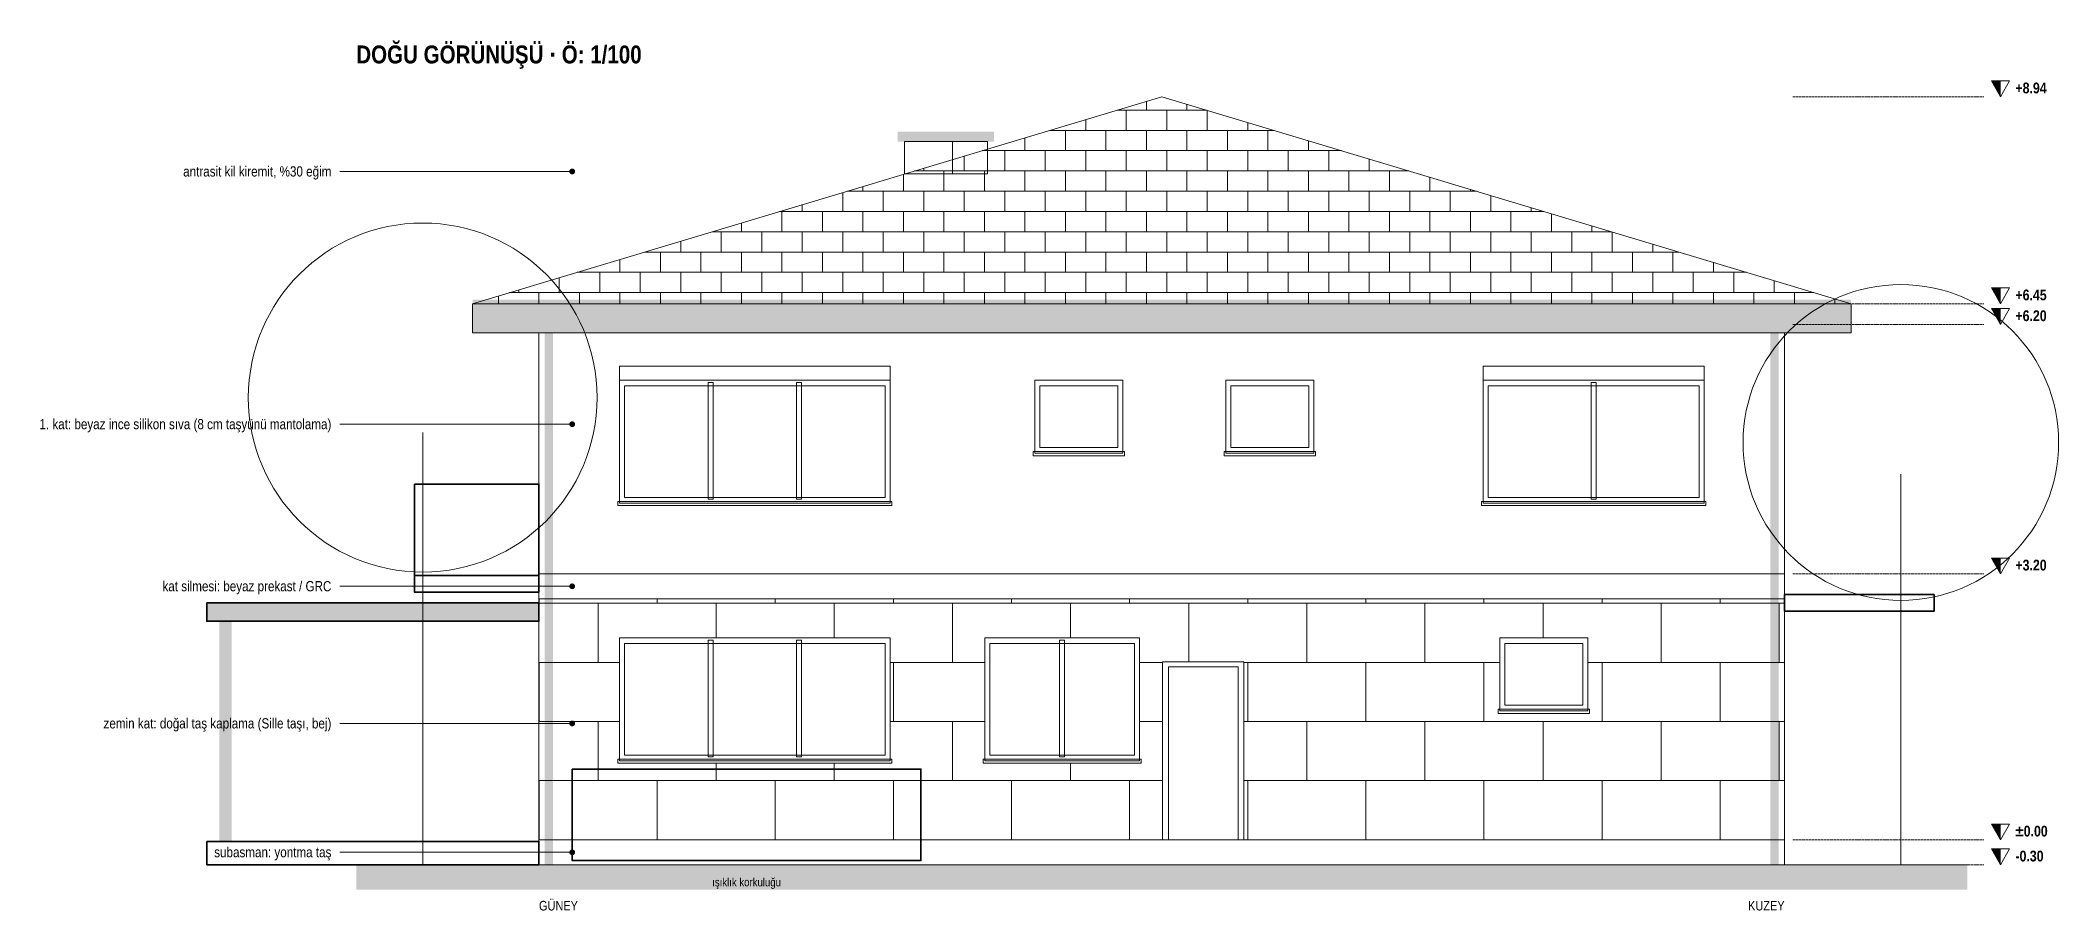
# Model space of a CAD drawing. Header units: centimetres. Extents: x -600 to 6449, y -85 to 962.
# Drawn here: x -600 to 1830, y -85 to 962 of the extents above; entities that cross this region are included whole.
import ezdxf
from ezdxf.enums import TextEntityAlignment as Align

# ---------------------------------------------------------------- set-up
doc = ezdxf.new("R2010")
doc.units = ezdxf.units.CM
doc.header["$LTSCALE"] = 0.25
doc.linetypes.add('ACAD_ISO02W100', pattern=[15, 12, -3])
for name, color, linetype, lineweight in [('M-BITK-AGAC-1', 70, 'Continuous', 9), ('M-CKAP-KIREMIT-1', 66, 'Continuous', 9), ('M-CKAP-KIREMIT-1-T', 8, 'Continuous', 5), ('M-CVRE-ZEMIN', 45, 'Continuous', 18), ('M-CVRE-ZEMIN-T', 8, 'Continuous', 5), ('M-DUVK-DOGALTAS-1', 139, 'Continuous', 5), ('M-DUVK-DOGALTAS-1-T', 8, 'Continuous', 5), ('M-DUVK-PREKAST-1', 127, 'Continuous', 5), ('M-GOST-KESITKOT', 46, 'Continuous', 9), ('M-GOST-YAZI', 2, 'Continuous', 9), ('M-KPKN-AHSAP-1', 93, 'Continuous', 9), ('M-PNKS-ALUMINYUM-1', 171, 'Continuous', 9), ('M-SIVA-1', 52, 'Continuous', 5), ('M-TASI-BETONARME-1', 5, 'Continuous', 35), ('M-TASI-BETONARME-1-T', 250, 'Continuous', 5), ('M-YIBO-SAC-1', 12, 'Continuous', 9)]:
    doc.layers.add(name, color=color, linetype=linetype, lineweight=lineweight)
doc.styles.add('YAZI', font='arialn.ttf')
doc.styles.add('YAZI-KALIN', font='arialnb.ttf')

msp = doc.modelspace()

# ---------------------------------------------------------------- texts
at = {"layer": 'M-GOST-KESITKOT', "style": 'YAZI-KALIN'}
for s, p in [('+8.94', (1778, 898)), ('+6.45', (1778, 649)), ('+6.20', (1778, 624)), ('+3.20', (1778, 324)), ('%%p0.00', (1778, 4)), ('-0.30', (1778, -26))]:
    msp.add_text(s, height=12.96, dxfattribs=at).set_placement(p)
at = {"layer": 'M-GOST-YAZI'}
for s, height, style, p in [('DOĞU GÖRÜNÜŞÜ · Ö: 1/100', 21.6, 'YAZI-KALIN', (-220, 934)), ('GÜNEY', 11.52, 'YAZI', (0, -85))]:
    msp.add_text(s, height=height, dxfattribs=dict(at, style=style)).set_placement(p)
at = {"layer": 'M-GOST-YAZI', "style": 'YAZI'}
for s, height, p in [('antrasit kil kiremit, %30 eğim', 12.24, (-250, 798)), ('1. kat: beyaz ince silikon sıva (8 cm taşyünü mantolama)', 12.24, (-250, 494)), ('kat silmesi: beyaz prekast / GRC', 12.24, (-250, 299)), ('zemin kat: doğal taş kaplama (Sille taşı, bej)', 12.24, (-250, 134)), ('subasman: yontma taş', 12.24, (-250, -21)), ('KUZEY', 11.52, (1500, -85))]:
    msp.add_text(s, height=height, dxfattribs=at).set_placement(p, align=Align.RIGHT)
msp.add_text('ışıklık korkuluğu', height=10.08, dxfattribs=at).set_placement((250, -56), align=Align.CENTER)

# ---------------------------------------------------------------- hatches: boundary and pattern name
at = {"layer": 'M-CKAP-KIREMIT-1-T'}
h = msp.add_hatch(dxfattribs=at)
h.set_pattern_fill('AR-B816', scale=0.12)
h.paths.add_polyline_path([(1580, 645), (750, 894), (-80, 645)])
h = msp.add_hatch(color=256, dxfattribs=at)
h.dxf.hatch_style = 1
h.paths.add_polyline_path([(432, 852), (548, 852), (548, 840), (432, 840)])
h = msp.add_hatch(dxfattribs=at)
h.set_pattern_fill('AR-B816', scale=0.35)
h.paths.add_polyline_path([(440, 840), (540, 840), (540, 801), (440, 801)])
h = msp.add_hatch(color=256, dxfattribs=at)
h.dxf.hatch_style = 1
h.paths.add_polyline_path([(-80, 650), (1580, 650), (1580, 640), (-80, 640)])
h = msp.add_hatch(color=256, dxfattribs=at)
h.dxf.hatch_style = 1
h.paths.add_polyline_path([(-80, 645), (1580, 645), (1580, 610), (-80, 610)])
at = {"layer": 'M-CVRE-ZEMIN-T'}
h = msp.add_hatch(dxfattribs=at)
h.set_pattern_fill('EARTH', scale=5)
h.paths.add_polyline_path([(-220, -30), (1720, -30), (1720, -60), (-220, -60)])
at = {"layer": 'M-DUVK-DOGALTAS-1-T'}
h = msp.add_hatch(dxfattribs=at)
h.set_pattern_fill('AR-B816', scale=0.35)
h.paths.add_polyline_path([(0, 290), (1500, 290), (1500, 243), (0, 243)])
h = msp.add_hatch(dxfattribs=at)
h.set_pattern_fill('AR-B816', scale=0.35)
h.paths.add_polyline_path([(0, 243), (97, 243), (97, 97), (0, 97)])
h = msp.add_hatch(dxfattribs=at)
h.set_pattern_fill('AR-B816', scale=0.35)
h.paths.add_polyline_path([(423, 243), (537, 243), (537, 97), (423, 97)])
h = msp.add_hatch(dxfattribs=at)
h.set_pattern_fill('AR-B816', scale=0.35)
h.paths.add_polyline_path([(723, 243), (1157, 243), (1157, 214), (723, 214)])
h = msp.add_hatch(dxfattribs=at)
h.set_pattern_fill('AR-B816', scale=0.35)
h.paths.add_polyline_path([(1263, 243), (1500, 243), (1500, 157), (1263, 157)])
h = msp.add_hatch(dxfattribs=at)
h.set_pattern_fill('AR-B816', scale=0.35)
h.paths.add_polyline_path([(723, 214), (751, 214), (751, 157), (723, 157)])
h = msp.add_hatch(dxfattribs=at)
h.set_pattern_fill('AR-B816', scale=0.35)
h.paths.add_polyline_path([(849, 214), (1157, 214), (1157, 157), (849, 157)])
h = msp.add_hatch(dxfattribs=at)
h.set_pattern_fill('AR-B816', scale=0.35)
h.paths.add_polyline_path([(723, 157), (751, 157), (751, 155), (723, 155)])
h = msp.add_hatch(dxfattribs=at)
h.set_pattern_fill('AR-B816', scale=0.35)
h.paths.add_polyline_path([(723, 155), (751, 155), (751, 152), (723, 152)])
h = msp.add_hatch(dxfattribs=at)
h.set_pattern_fill('AR-B816', scale=0.35)
h.paths.add_polyline_path([(723, 152), (751, 152), (751, 97), (723, 97)])
h = msp.add_hatch(dxfattribs=at)
h.set_pattern_fill('AR-B816', scale=0.35)
h.paths.add_polyline_path([(849, 157), (1155, 157), (1155, 155), (849, 155)])
h = msp.add_hatch(dxfattribs=at)
h.set_pattern_fill('AR-B816', scale=0.35)
h.paths.add_polyline_path([(849, 155), (1155, 155), (1155, 152), (849, 152)])
h = msp.add_hatch(dxfattribs=at)
h.set_pattern_fill('AR-B816', scale=0.35)
h.paths.add_polyline_path([(849, 152), (1500, 152), (1500, 97), (849, 97)])
h = msp.add_hatch(dxfattribs=at)
h.set_pattern_fill('AR-B816', scale=0.35)
h.paths.add_polyline_path([(1265, 157), (1500, 157), (1500, 155), (1265, 155)])
h = msp.add_hatch(dxfattribs=at)
h.set_pattern_fill('AR-B816', scale=0.35)
h.paths.add_polyline_path([(1265, 155), (1500, 155), (1500, 152), (1265, 152)])
h = msp.add_hatch(dxfattribs=at)
h.set_pattern_fill('AR-B816', scale=0.35)
h.paths.add_polyline_path([(0, 97), (95, 97), (95, 95), (0, 95)])
h = msp.add_hatch(dxfattribs=at)
h.set_pattern_fill('AR-B816', scale=0.35)
h.paths.add_polyline_path([(0, 95), (95, 95), (95, 92), (0, 92)])
h = msp.add_hatch(dxfattribs=at)
h.set_pattern_fill('AR-B816', scale=0.35)
h.paths.add_polyline_path([(0, 92), (751, 92), (751, 0), (0, 0)])
h = msp.add_hatch(dxfattribs=at)
h.set_pattern_fill('AR-B816', scale=0.35)
h.paths.add_polyline_path([(425, 97), (535, 97), (535, 95), (425, 95)])
h = msp.add_hatch(dxfattribs=at)
h.set_pattern_fill('AR-B816', scale=0.35)
h.paths.add_polyline_path([(425, 95), (535, 95), (535, 92), (425, 92)])
h = msp.add_hatch(dxfattribs=at)
h.set_pattern_fill('AR-B816', scale=0.35)
h.paths.add_polyline_path([(725, 97), (751, 97), (751, 95), (725, 95)])
h = msp.add_hatch(dxfattribs=at)
h.set_pattern_fill('AR-B816', scale=0.35)
h.paths.add_polyline_path([(725, 95), (751, 95), (751, 92), (725, 92)])
h = msp.add_hatch(dxfattribs=at)
h.set_pattern_fill('AR-B816', scale=0.35)
h.paths.add_polyline_path([(849, 97), (1500, 97), (1500, 95), (849, 95)])
h = msp.add_hatch(dxfattribs=at)
h.set_pattern_fill('AR-B816', scale=0.35)
h.paths.add_polyline_path([(849, 95), (1500, 95), (1500, 92), (849, 92)])
h = msp.add_hatch(dxfattribs=at)
h.set_pattern_fill('AR-B816', scale=0.35)
h.paths.add_polyline_path([(849, 92), (1500, 92), (1500, 0), (849, 0)])
at = {"layer": 'M-GOST-KESITKOT'}
h = msp.add_hatch(color=256, dxfattribs=at)
h.dxf.hatch_style = 1
h.paths.add_polyline_path([(1749, 913), (1760, 913), (1760, 894)])
h = msp.add_hatch(color=256, dxfattribs=at)
h.dxf.hatch_style = 1
h.paths.add_polyline_path([(1749, 664), (1760, 664), (1760, 645)])
h = msp.add_hatch(color=256, dxfattribs=at)
h.dxf.hatch_style = 1
h.paths.add_polyline_path([(1749, 639), (1760, 639), (1760, 620)])
h = msp.add_hatch(color=256, dxfattribs=at)
h.dxf.hatch_style = 1
h.paths.add_polyline_path([(1749, 339), (1760, 339), (1760, 320)])
h = msp.add_hatch(color=256, dxfattribs=at)
h.dxf.hatch_style = 1
h.paths.add_polyline_path([(1749, 19), (1760, 19), (1760, 0)])
h = msp.add_hatch(color=256, dxfattribs=at)
h.dxf.hatch_style = 1
h.paths.add_polyline_path([(1749, -11), (1760, -11), (1760, -30)])
at = {"layer": 'M-GOST-YAZI'}
h = msp.add_hatch(color=256, dxfattribs=at)
h.dxf.hatch_style = 1
edge = h.paths.add_edge_path()
edge.add_arc((40, 804), 3.5, 0, 360)
h = msp.add_hatch(color=256, dxfattribs=at)
h.dxf.hatch_style = 1
edge = h.paths.add_edge_path()
edge.add_arc((40, 500), 3.5, 0, 360)
h = msp.add_hatch(color=256, dxfattribs=at)
h.dxf.hatch_style = 1
edge = h.paths.add_edge_path()
edge.add_arc((40, 305), 3.5, 0, 360)
h = msp.add_hatch(color=256, dxfattribs=at)
h.dxf.hatch_style = 1
edge = h.paths.add_edge_path()
edge.add_arc((40, 140), 3.5, 0, 360)
h = msp.add_hatch(color=256, dxfattribs=at)
h.dxf.hatch_style = 1
edge = h.paths.add_edge_path()
edge.add_arc((40, -15), 3.5, 0, 360)
at = {"layer": 'M-TASI-BETONARME-1-T'}
h = msp.add_hatch(color=256, dxfattribs=at)
h.dxf.hatch_style = 1
h.paths.add_polyline_path([(-400, 285), (0, 285), (0, 263), (-400, 263)])
h = msp.add_hatch(color=256, dxfattribs=at)
h.dxf.hatch_style = 1
h.paths.add_polyline_path([(-385, 263), (-370, 263), (-370, -2), (-385, -2)])
at = {"layer": 'M-YIBO-SAC-1'}
h = msp.add_hatch(color=256, dxfattribs=at)
h.dxf.hatch_style = 1
h.paths.add_polyline_path([(7, 610), (17, 610), (17, -30), (7, -30)])
h = msp.add_hatch(color=256, dxfattribs=at)
h.dxf.hatch_style = 1
h.paths.add_polyline_path([(1483, 610), (1493, 610), (1493, -30), (1483, -30)])

# ---------------------------------------------------------------- linework, layer by layer
at = {"layer": 'M-BITK-AGAC-1'}
for p, q in [((-140, -30), (-140, 490)), ((1640, -30), (1640, 440))]:
    msp.add_line(p, q, dxfattribs=at)
for centre, radius in [((-140, 532), 210), ((1640, 478), 190)]:
    msp.add_circle(centre, radius, dxfattribs=at)
at = {"layer": 'M-CKAP-KIREMIT-1'}
for points in [[(1580, 645), (750, 894), (-80, 645)], [(440, 840), (540, 840), (540, 801), (440, 801)], [(-80, 645), (1580, 645), (1580, 610), (-80, 610)]]:
    msp.add_lwpolyline(points, close=True, dxfattribs=at)
at = {"layer": 'M-CVRE-ZEMIN'}
msp.add_line((1720, -30), (-220, -30), dxfattribs=at)
at = {"layer": 'M-DUVK-DOGALTAS-1'}
for points in [[(0, 290), (1500, 290), (1500, 0), (0, 0)], [(0, 0), (1500, 0), (1500, -30), (0, -30)]]:
    msp.add_lwpolyline(points, close=True, dxfattribs=at)
at = {"layer": 'M-DUVK-PREKAST-1'}
msp.add_lwpolyline([(0, 320), (1500, 320), (1500, 290), (0, 290)], close=True, dxfattribs=at)
at = {"layer": 'M-GOST-KESITKOT', "linetype": 'ACAD_ISO02W100'}
for p, q in [((1510, 894), (1740, 894)), ((1510, 645), (1740, 645)), ((1510, 620), (1740, 620)), ((1510, 320), (1740, 320)), ((1510, 0), (1740, 0)), ((1510, -30), (1740, -30))]:
    msp.add_line(p, q, dxfattribs=at)
at = {"layer": 'M-GOST-KESITKOT'}
for points in [[(1749, 913), (1771, 913), (1760, 894)], [(1749, 664), (1771, 664), (1760, 645)], [(1749, 639), (1771, 639), (1760, 620)], [(1749, 339), (1771, 339), (1760, 320)], [(1749, 19), (1771, 19), (1760, 0)], [(1749, -11), (1771, -11), (1760, -30)]]:
    msp.add_lwpolyline(points, close=True, dxfattribs=at)
at = {"layer": 'M-GOST-YAZI'}
for p, q in [((-240, 804), (40, 804)), ((-240, 500), (40, 500)), ((-240, 305), (40, 305)), ((-240, 140), (40, 140)), ((-240, -15), (40, -15))]:
    msp.add_line(p, q, dxfattribs=at)
at = {"layer": 'M-KPKN-AHSAP-1'}
for points in [[(751, 214), (849, 214), (849, 0), (751, 0)], [(758, 208), (842, 208), (842, 0), (758, 0)]]:
    msp.add_lwpolyline(points, close=True, dxfattribs=at)
at = {"layer": 'M-PNKS-ALUMINYUM-1'}
for points in [[(97, 570), (423, 570), (423, 553), (97, 553)], [(1137, 570), (1403, 570), (1403, 553), (1137, 553)], [(97, 553), (423, 553), (423, 405), (97, 405)], [(103, 546), (417, 546), (417, 412), (103, 412)], [(203.7, 550), (209.7, 550), (209.7, 410), (203.7, 410)], [(310.3, 550), (316.3, 550), (316.3, 410), (310.3, 410)], [(597, 553), (703, 553), (703, 465), (597, 465)], [(603, 546), (697, 546), (697, 472), (603, 472)], [(827, 553), (933, 553), (933, 465), (827, 465)], [(833, 546), (927, 546), (927, 472), (833, 472)], [(1137, 553), (1403, 553), (1403, 405), (1137, 405)], [(1143, 546), (1397, 546), (1397, 412), (1143, 412)], [(1267, 550), (1273, 550), (1273, 410), (1267, 410)], [(595, 467), (705, 467), (705, 462), (595, 462)], [(595, 467), (705, 467), (705, 462), (595, 462)], [(825, 467), (935, 467), (935, 462), (825, 462)], [(825, 467), (935, 467), (935, 462), (825, 462)], [(95, 407), (425, 407), (425, 402), (95, 402)], [(95, 407), (425, 407), (425, 402), (95, 402)], [(1135, 407), (1405, 407), (1405, 402), (1135, 402)], [(1135, 407), (1405, 407), (1405, 402), (1135, 402)], [(97, 243), (423, 243), (423, 95), (97, 95)], [(103, 236), (417, 236), (417, 102), (103, 102)], [(203.7, 240), (209.7, 240), (209.7, 100), (203.7, 100)], [(310.3, 240), (316.3, 240), (316.3, 100), (310.3, 100)], [(537, 243), (723, 243), (723, 95), (537, 95)], [(543, 236), (717, 236), (717, 102), (543, 102)], [(627, 240), (633, 240), (633, 100), (627, 100)], [(1157, 243), (1263, 243), (1263, 155), (1157, 155)], [(1163, 236), (1257, 236), (1257, 162), (1163, 162)], [(1155, 157), (1265, 157), (1265, 152), (1155, 152)], [(1155, 157), (1265, 157), (1265, 152), (1155, 152)], [(95, 97), (425, 97), (425, 92), (95, 92)], [(95, 97), (425, 97), (425, 92), (95, 92)], [(535, 97), (725, 97), (725, 92), (535, 92)], [(535, 97), (725, 97), (725, 92), (535, 92)]]:
    msp.add_lwpolyline(points, close=True, dxfattribs=at)
at = {"layer": 'M-SIVA-1'}
msp.add_lwpolyline([(0, 610), (1500, 610), (1500, 320), (0, 320)], close=True, dxfattribs=at)
at = {"layer": 'M-TASI-BETONARME-1'}
for points in [[(-150, 428), (0, 428), (0, 318), (-150, 318)], [(-150, 318), (0, 318), (0, 298), (-150, 298)], [(1500, 295), (1680, 295), (1680, 275), (1500, 275)], [(-400, 285), (0, 285), (0, 263), (-400, 263)], [(40, 85), (460, 85), (460, -25), (40, -25)], [(-400, -2), (0, -2), (0, -30), (-400, -30)]]:
    msp.add_lwpolyline(points, close=True, dxfattribs=at)

msp.set_redraw_order([(e.dxf.handle, doc.entitydb.next_handle()) for e in msp.query("TEXT MTEXT ATTDEF DIMENSION ARC_DIMENSION")])  # texts and dimensions are drawn at this point

doc.saveas('drawing.dxf')
